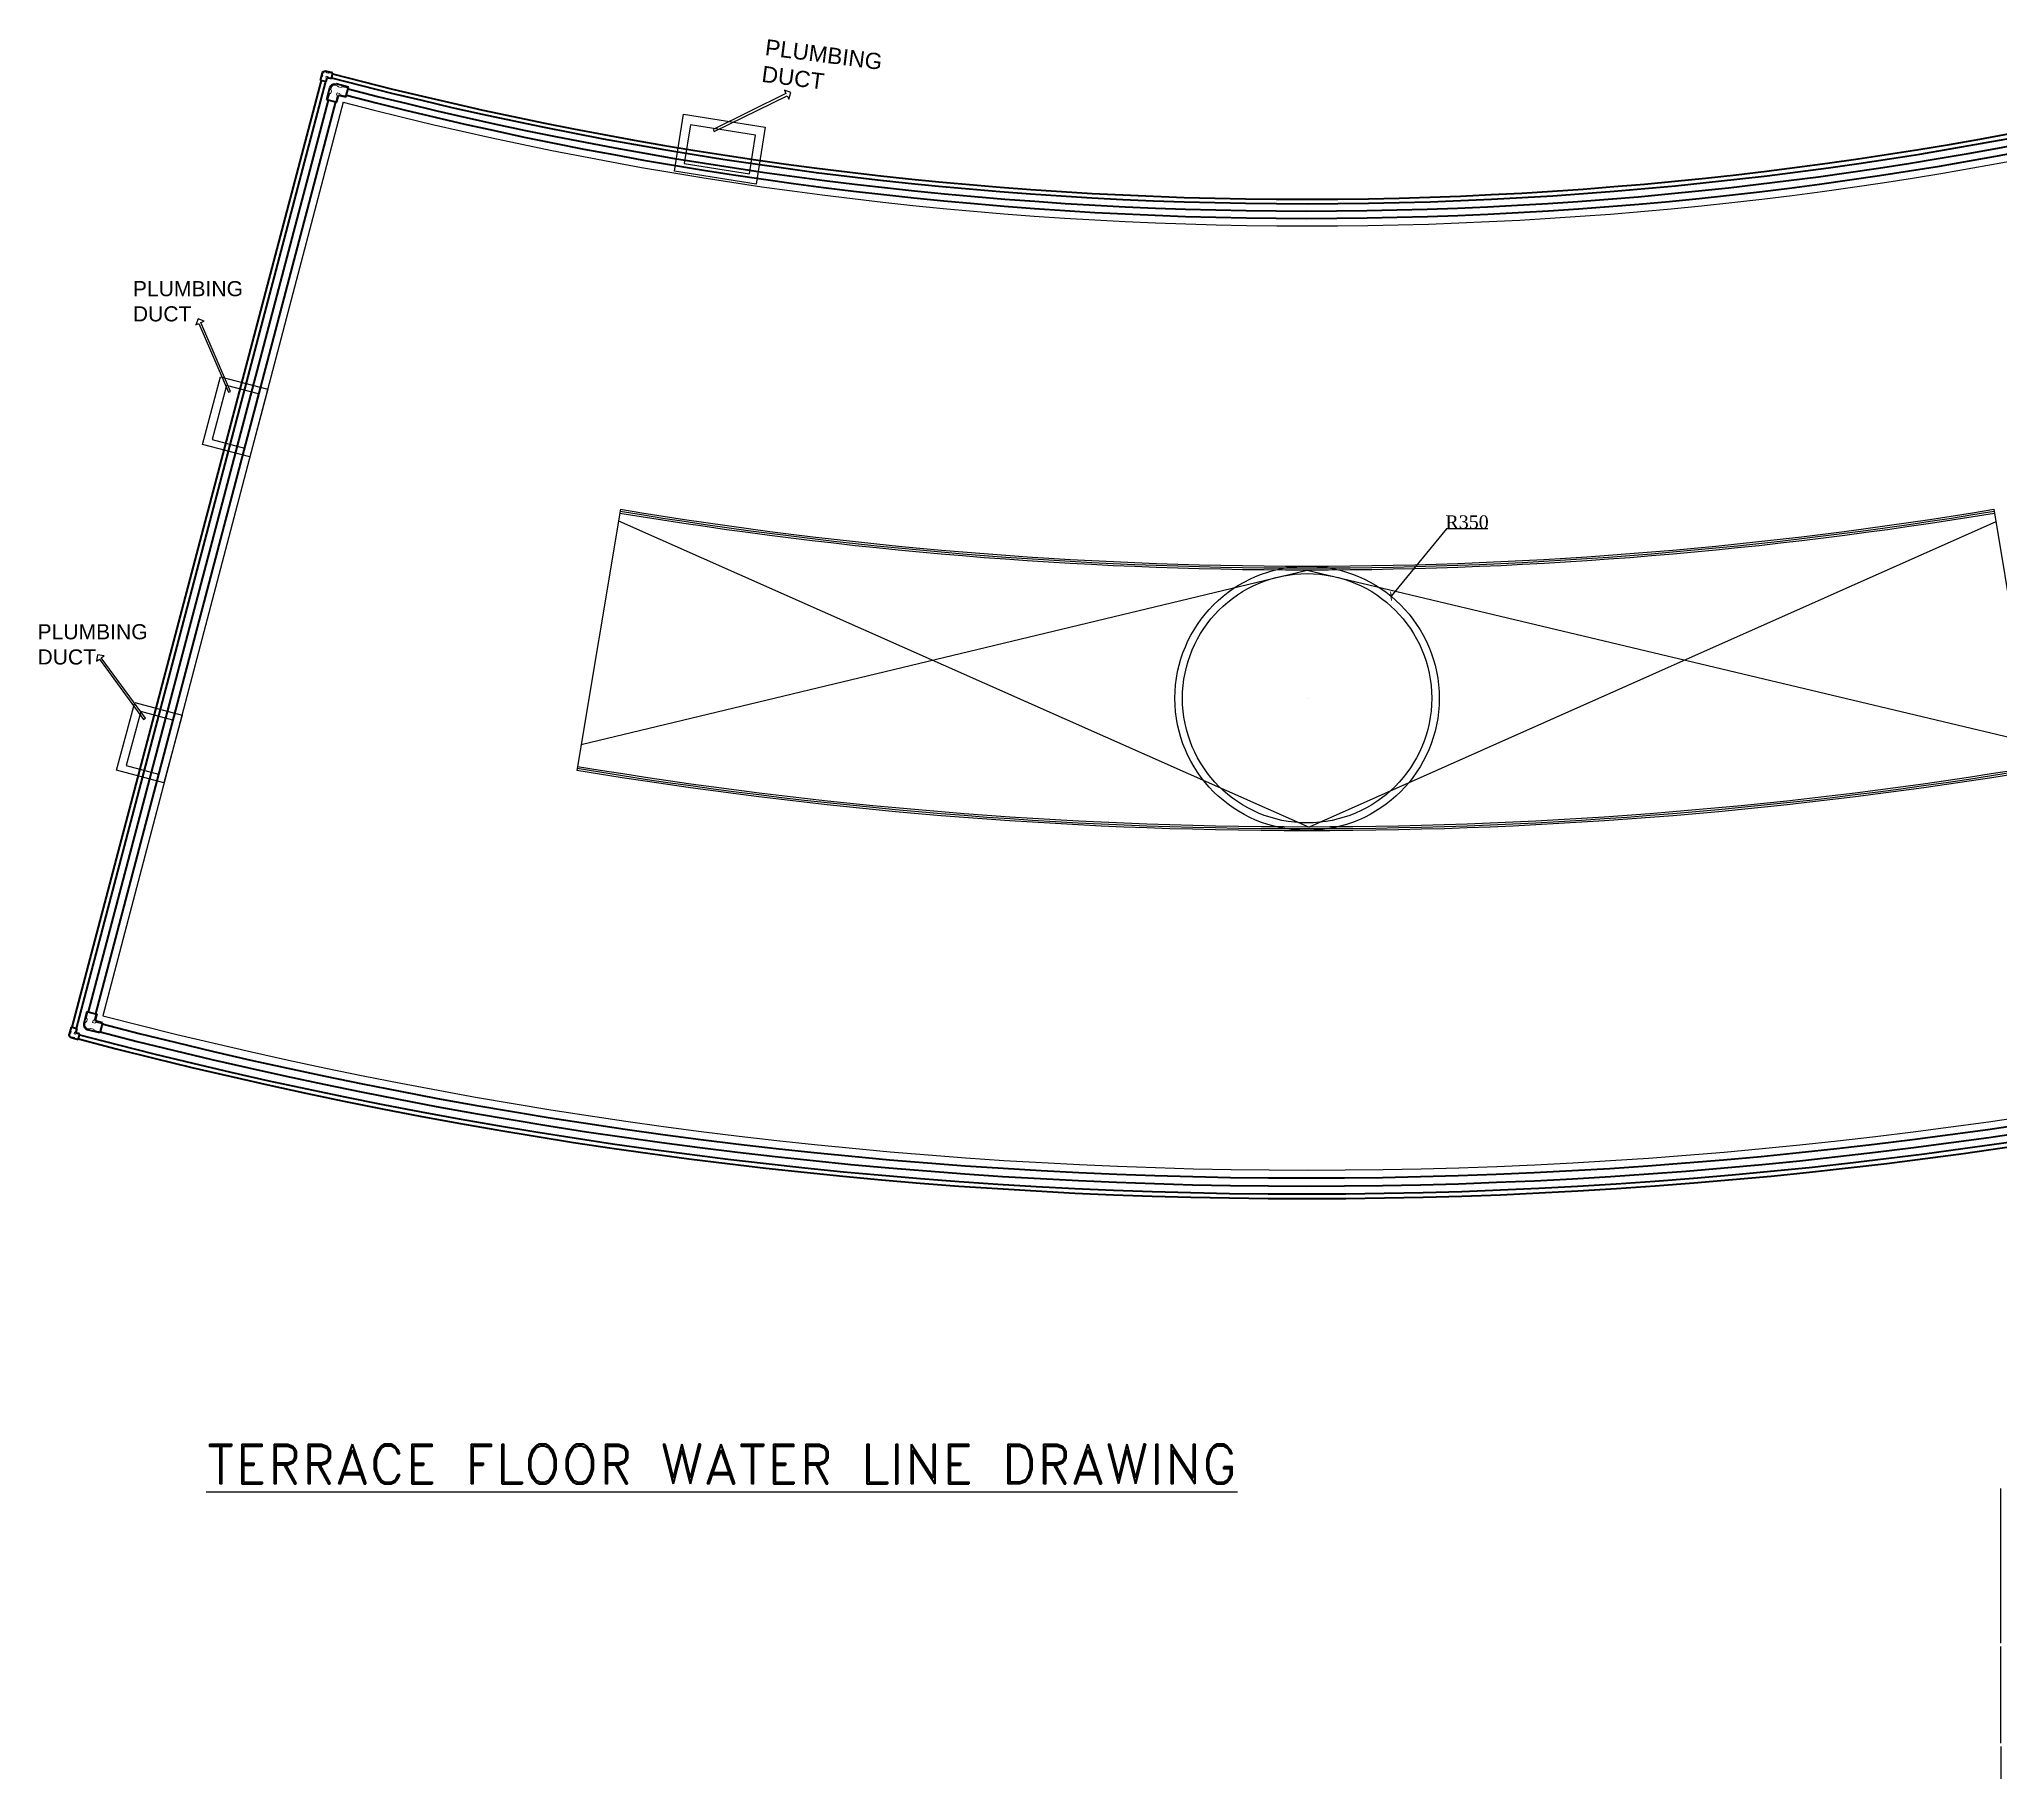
# Model space of a CAD drawing. Header units: metres. Extents: x 159409 to 239023, y 50504 to 95165.
# Drawn here: x 211202 to 216398, y 85113 to 89718 of the extents above; entities that cross this region are included whole.
import ezdxf

# ---------------------------------------------------------------- set-up
doc = ezdxf.new("R2010")
doc.units = ezdxf.units.M
doc.header["$MEASUREMENT"] = 0
doc.header["$PDMODE"] = 66
for name, color, linetype, lineweight in [('_Annotations', 1, 'Continuous', 25), ('RJ- WS - SOLAR HW', 232, 'Continuous', 30), ('RJ- WS- COLD WATER', 152, 'Continuous', 30)]:
    doc.layers.add(name, color=color, linetype=linetype, lineweight=lineweight)
doc.styles.get("Standard").update_dxf_attribs({"font": 'times.ttf', "height": 18})
doc.styles.add('Standard 360', font='arial.ttf')
doc.dimstyles.get("Standard").update_dxf_attribs({"dimtxt": 0.4, "dimasz": 0.18, "dimexe": 0.18, "dimexo": 0.0625, "dimgap": 0.09, "dimtad": 0, "dimtih": 1, "dimtoh": 1, "dimdec": 4, "dimzin": 0, "dimdsep": 46, "dimtxsty": 'Standard', "dimcen": 0.09, "dimadec": 0, "dimazin": 0, "dimtfac": 1, "dimtdec": 4, "dimtofl": 0, "dimtmove": 0, "dimatfit": 3, "dimfxl": 1, "dimtolj": 1, "dimtzin": 0, "dimarcsym": 0})

msp = doc.modelspace()

# ---------------------------------------------------------------- texts
at = {"color": 232, "linetype": 'ByBlock', "insert": (211644.4, 85998.103), "char_height": 105, "attachment_point": 1}
msp.add_mtext_dynamic_manual_height_columns('{\\Fromand|c0;\\L\\C0;TERRACE FLOOR WATER LINE DRAWING  }', width=4145.48349, gutter_width=12.5, heights=[0], dxfattribs=at)
at = {"layer": '_Annotations', "insert": (213128.499, 89718.696, 0.504), "char_height": 18.07028, "attachment_point": 1, "rotation": 352.722381, "style": 'Standard 360'}
msp.add_mtext('{\\H2.3658x;PLUMBING \\PDUCT}', dxfattribs=at)
at = {"layer": '_Annotations', "char_height": 16.90787, "attachment_point": 1, "style": 'Standard 360'}
for insert in [(211450.372, 89077.787, 0.842), (211197.756, 88169.367, 0.842)]:
    msp.add_mtext('{\\H2.3658x;PLUMBING \\PDUCT}', dxfattribs=dict(at, insert=insert))

# ---------------------------------------------------------------- blocks, each defined once
blk = doc.blocks.new('_ArchTick')
at = {"color": 0, "linetype": 'ByBlock', "const_width": 0.15}
blk.add_lwpolyline([(-0.5, -0.5), (0.5, 0.5)], dxfattribs=at)
blk = doc.blocks.new('*D426')
at = {"color": 1, "lineweight": -2, "ltscale": 10, "transparency": 16777216}
for p, q in [((214929.6, 88421.8), (214783, 88243.6)), ((215039, 88421.8), (214929.6, 88421.8)), ((214560.6, 87973.2), (214560.6, 87973.4)), ((214560.6, 87973.3), (214560.7, 87973.3))]:
    blk.add_line(p, q, dxfattribs=at)
at = {"layer": 'Defpoints', "color": 0, "ltscale": 10, "transparency": 16777216}
for p in [(214783, 88243.6), (214560.6, 87973.3)]:
    blk.add_point(p, dxfattribs=at)
at = {"color": 1, "lineweight": -2, "ltscale": 10, "transparency": 16777216, "xscale": 17, "yscale": 17, "zscale": 17, "rotation": 230.5557609564385}
blk.add_blockref('_ArchTick', (214783, 88243.6), dxfattribs=at)
at = {"color": 3, "ltscale": 10, "transparency": 16777216, "insert": (214984.4, 88439.7), "char_height": 18, "attachment_point": 5}
blk.add_mtext('\\A1;{\\H1.9444x;R350}', dxfattribs=at)
blk = doc.blocks.new('A$C0C4120B1')
at = {"color": 8, "linetype": 'Continuous', "lineweight": 5}
for p, q in [((11.9, 15.4), (7.7, 14.3)), ((7, 13.3), (5.3, 12.8)), ((8.1, 8.9), (6.6, 8.5)), ((13.5, 9.5), (9.2, 8.4))]:
    blk.add_line(p, q, dxfattribs=at)
for centre, radius, start, end in [((3.9, 10.1), 3.05, 62.0538, 237.3896), ((7.9, 13.4), 0.896, 104.7217, 194.7217), ((9, 9.3), 0.896, 194.7217, 284.7217)]:
    blk.add_arc(centre, radius, start, end, dxfattribs=at)
at = {"layer": 'RJ- WS - SOLAR HW', "color": 8, "linetype": 'Continuous', "lineweight": 5}
for p, q in [((2.7, 5.5), (2.2, 7.6)), ((3.3, 0.2), (2.2, 4.5)), ((7.1, 6.7), (6.6, 8.5)), ((9.2, 1.8), (8.1, 6))]:
    blk.add_line(p, q, dxfattribs=at)
for centre, start, end in [((3.1, 4.7), 110.4609, 194.7217), ((7.2, 5.8), 14.7217, 98.9825)]:
    blk.add_arc(centre, 0.896, start, end, dxfattribs=at)
at = {"layer": 'RJ- WS- COLD WATER', "lineweight": 60}
for p, q in [((11.7, 16.2), (2.9, 13.9)), ((11.7, 16.2), (13.7, 8.7)), ((2.5, 0), (0.1, 9.2)), ((10, 2), (2.5, 0)), ((13.7, 8.7), (8.6, 7.4)), ((10, 2), (8.6, 7.4))]:
    blk.add_line(p, q, dxfattribs=at)
blk.add_arc((3.9, 10.1), 3.85, 104.7217, 194.7217, dxfattribs=at)

# ---------------------------------------------------------------- dimensions: what is measured, and where the dimension line sits
at = {"color": 4, "ltscale": 10}
dim = msp.add_radius_dim(center=(214560.649, 87973.276, 0.421), mpoint=(214783.014, 88243.561, 0.421), text='{\\H1.9444x;<>}', dimstyle='Standard', override={"dimtxt": 18, "dimasz": 17, "dimexo": 0.18, "dimtad": 1, "dimtih": 0, "dimdec": 0, "dimlfac": -100, "dimblk": 'ArchTick', "dimclrd": 1, "dimclre": 1, "dimclrt": 3, "dimtdec": 0, "dimldrblk": 'ArchTick', "dimfxl": 0.18, "dimfxlon": 1, "dimarcsym": 2}, dxfattribs=at)
dim.commit()
dim.dimension.update_dxf_attribs({"geometry": '*D426', "text_midpoint": (214984.362, 88421.788, 0.421), "dimtype": 164})

# ---------------------------------------------------------------- linework, layer by layer
at = {"color": 0, "ltscale": 8}
for p, q in [((212007.75, 89551.15, 0.842), (211370.797, 87132.661, 0.842)), ((212736.567, 88443.331, 0.421), (214565.73, 87631.777, 0.421)), ((216385.162, 88440.743, 0.421), (214565.73, 87631.777, 0.421)), ((214560.649, 88311.776, 0.421), (212637.836, 87850.187, 0.812)), ((216482.791, 87854.224, 0.81), (214560.649, 88311.776, 0.421))]:
    msp.add_line(p, q, dxfattribs=at)
at = {"color": 0, "ltscale": 10}
for p, q in [((212741.611, 88473.635, 0.421), (212626.428, 87781.656, 0.421)), ((216379.687, 88473.635, 0.421), (216494.87, 87781.656, 0.421))]:
    msp.add_line(p, q, dxfattribs=at)
at = {"color": 6}
for p, q in [((216397.559, 85881.094), (216397.559, 85471.221)), ((216397.559, 85462.682), (216397.559, 85206.511)), ((216398.084, 85197.972), (216398.084, 85112.582))]:
    msp.add_line(p, q, dxfattribs=at)
at = {"color": 4, "ltscale": 10}
for radius in [350, 330]:
    msp.add_circle((214560.649, 87973.276, 0.421), radius, dxfattribs=at)
at = {"color": 0, "ltscale": 10}
for centre, radius, start, end in [((214565.51, 99382.375, 0.421), 10158.5, 255.4168263, 284.5308828), ((214565.984, 99422.604, 0.421), 12698.5, 255.4266517, 284.5273812)]:
    msp.add_arc(centre, radius, start, end, dxfattribs=at)
at = {"color": 0, "ltscale": 8}
for radius in [11088.5, 11083.5, 11078.5, 11778.5, 11773.5, 11768.5]:
    msp.add_arc((214560.649, 99401.776, 0.421), radius, 260.5495079, 279.4504921, dxfattribs=at)
at = {"layer": '_Annotations', "elevation": 0.842}
for points in [[(212990.014, 89473.413), (213183.239, 89568.565), (213187.586, 89559.738), (213193.56, 89577.303), (213175.995, 89583.277), (213180.342, 89574.45), (212987.117, 89479.298)], [(211709.049, 88785.653), (211630.722, 88967.802), (211639.043, 88971.38), (211623.178, 88977.704), (211616.854, 88961.838), (211625.175, 88965.417), (211703.502, 88783.268)], [(211483.583, 87920.565), (211366.597, 88080.651), (211373.91, 88085.995), (211357.034, 88088.621), (211354.408, 88071.744), (211361.721, 88077.088), (211478.708, 87917.002)]]:
    msp.add_lwpolyline(points, close=True, dxfattribs=at)
at = {"layer": '_Annotations', "color": 31}
for points, elevation in [([(213125.249, 89485.609), (213101.342, 89334.381), (212885.301, 89368.533), (212909.208, 89519.762)], 0.421), ([(212927.178, 89491.297), (212910.98, 89388.832), (213083.495, 89361.561), (213099.693, 89464.026)], 0.421), ([(211682.201, 88824.583), (211807.721, 88791.604), (211760.607, 88612.29), (211635.087, 88645.27)], 0.421), ([(211660.617, 88658.013), (211745.663, 88635.667), (211783.285, 88778.855), (211698.239, 88801.2)], 0.421), ([(211455.35, 87961.717), (211580.708, 87928.128), (211532.723, 87749.045), (211407.365, 87782.635)], 0.842), ([(211432.956, 87795.254), (211517.893, 87772.495), (211556.21, 87915.498), (211471.274, 87938.256)], 0.842)]:
    msp.add_lwpolyline(points, close=True, dxfattribs=dict(at, elevation=elevation))
at = {"layer": 'RJ- WS- COLD WATER', "lineweight": 60}
for p, q in [((211949.326, 89609.027, 1.684), (211289.081, 87102.101, 1.684)), ((211960.246, 89606.364, 0.842), (211299.923, 87099.138, 0.842)), ((211967.974, 89557.18, 0.842), (211332.087, 87142.738, 0.842)), ((211987.368, 89552.288, 0.842), (211351.481, 87137.846, 0.842))]:
    msp.add_line(p, q, dxfattribs=at)
for centre, radius, start, end in [((214552.459, 99433.028, -0.421), 10138.5, 255.2975641, 284.7917279), ((214555.593, 99421.126, 0.421), 10138.5, 255.2644179, 284.7922949), ((214560.649, 99401.776, 0.421), 10138.5, 255.4898993, 284.4898704), ((214565.669, 99382.416, 0.421), 10138.5, 255.4356328, 284.4912897), ((214555.317, 99380.947, 0.421), 12720, 255.213424, 284.8319122), ((214560.649, 99401.776, 0.421), 12720, 255.4445172, 284.5424613), ((214560.649, 99401.776, 0.421), 12698.5, 255.4438438, 284.5430013), ((214558.573, 99368.584, 0.421), 12720, 255.1845966, 284.8313781)]:
    msp.add_arc(centre, radius, start, end, dxfattribs=at)

# ---------------------------------------------------------------- block references
at = {"color": 6, "ltscale": 10}
for p, xscale, yscale, zscale, rotation in [((211979.847, 89634.25, -0.421), -2.055824519528346, 2.055824519528346, 2.055824519528346, 91.01994861213936), ((212021.538, 89600.371, 0.842), -3.561715980082858, 3.561715980082859, 3.561715980082859, 90.56391009075469), ((211358.821, 87079.292, 0.421), 3.561715980082859, 3.561715980082859, 3.561715980082859, 61.12052500895039), ((211281.65, 87102.76, 0.421), -2.055824519528346, 2.055824519528346, 2.055824519528346, 179.4400318622175)]:
    msp.add_blockref('A$C0C4120B1', p, dxfattribs=dict(at, xscale=xscale, yscale=yscale, zscale=zscale, rotation=rotation))

msp.set_redraw_order([(e.dxf.handle, doc.entitydb.next_handle()) for e in msp.query("TEXT MTEXT ATTDEF DIMENSION ARC_DIMENSION")])  # texts and dimensions are drawn at this point

doc.saveas('drawing.dxf')
